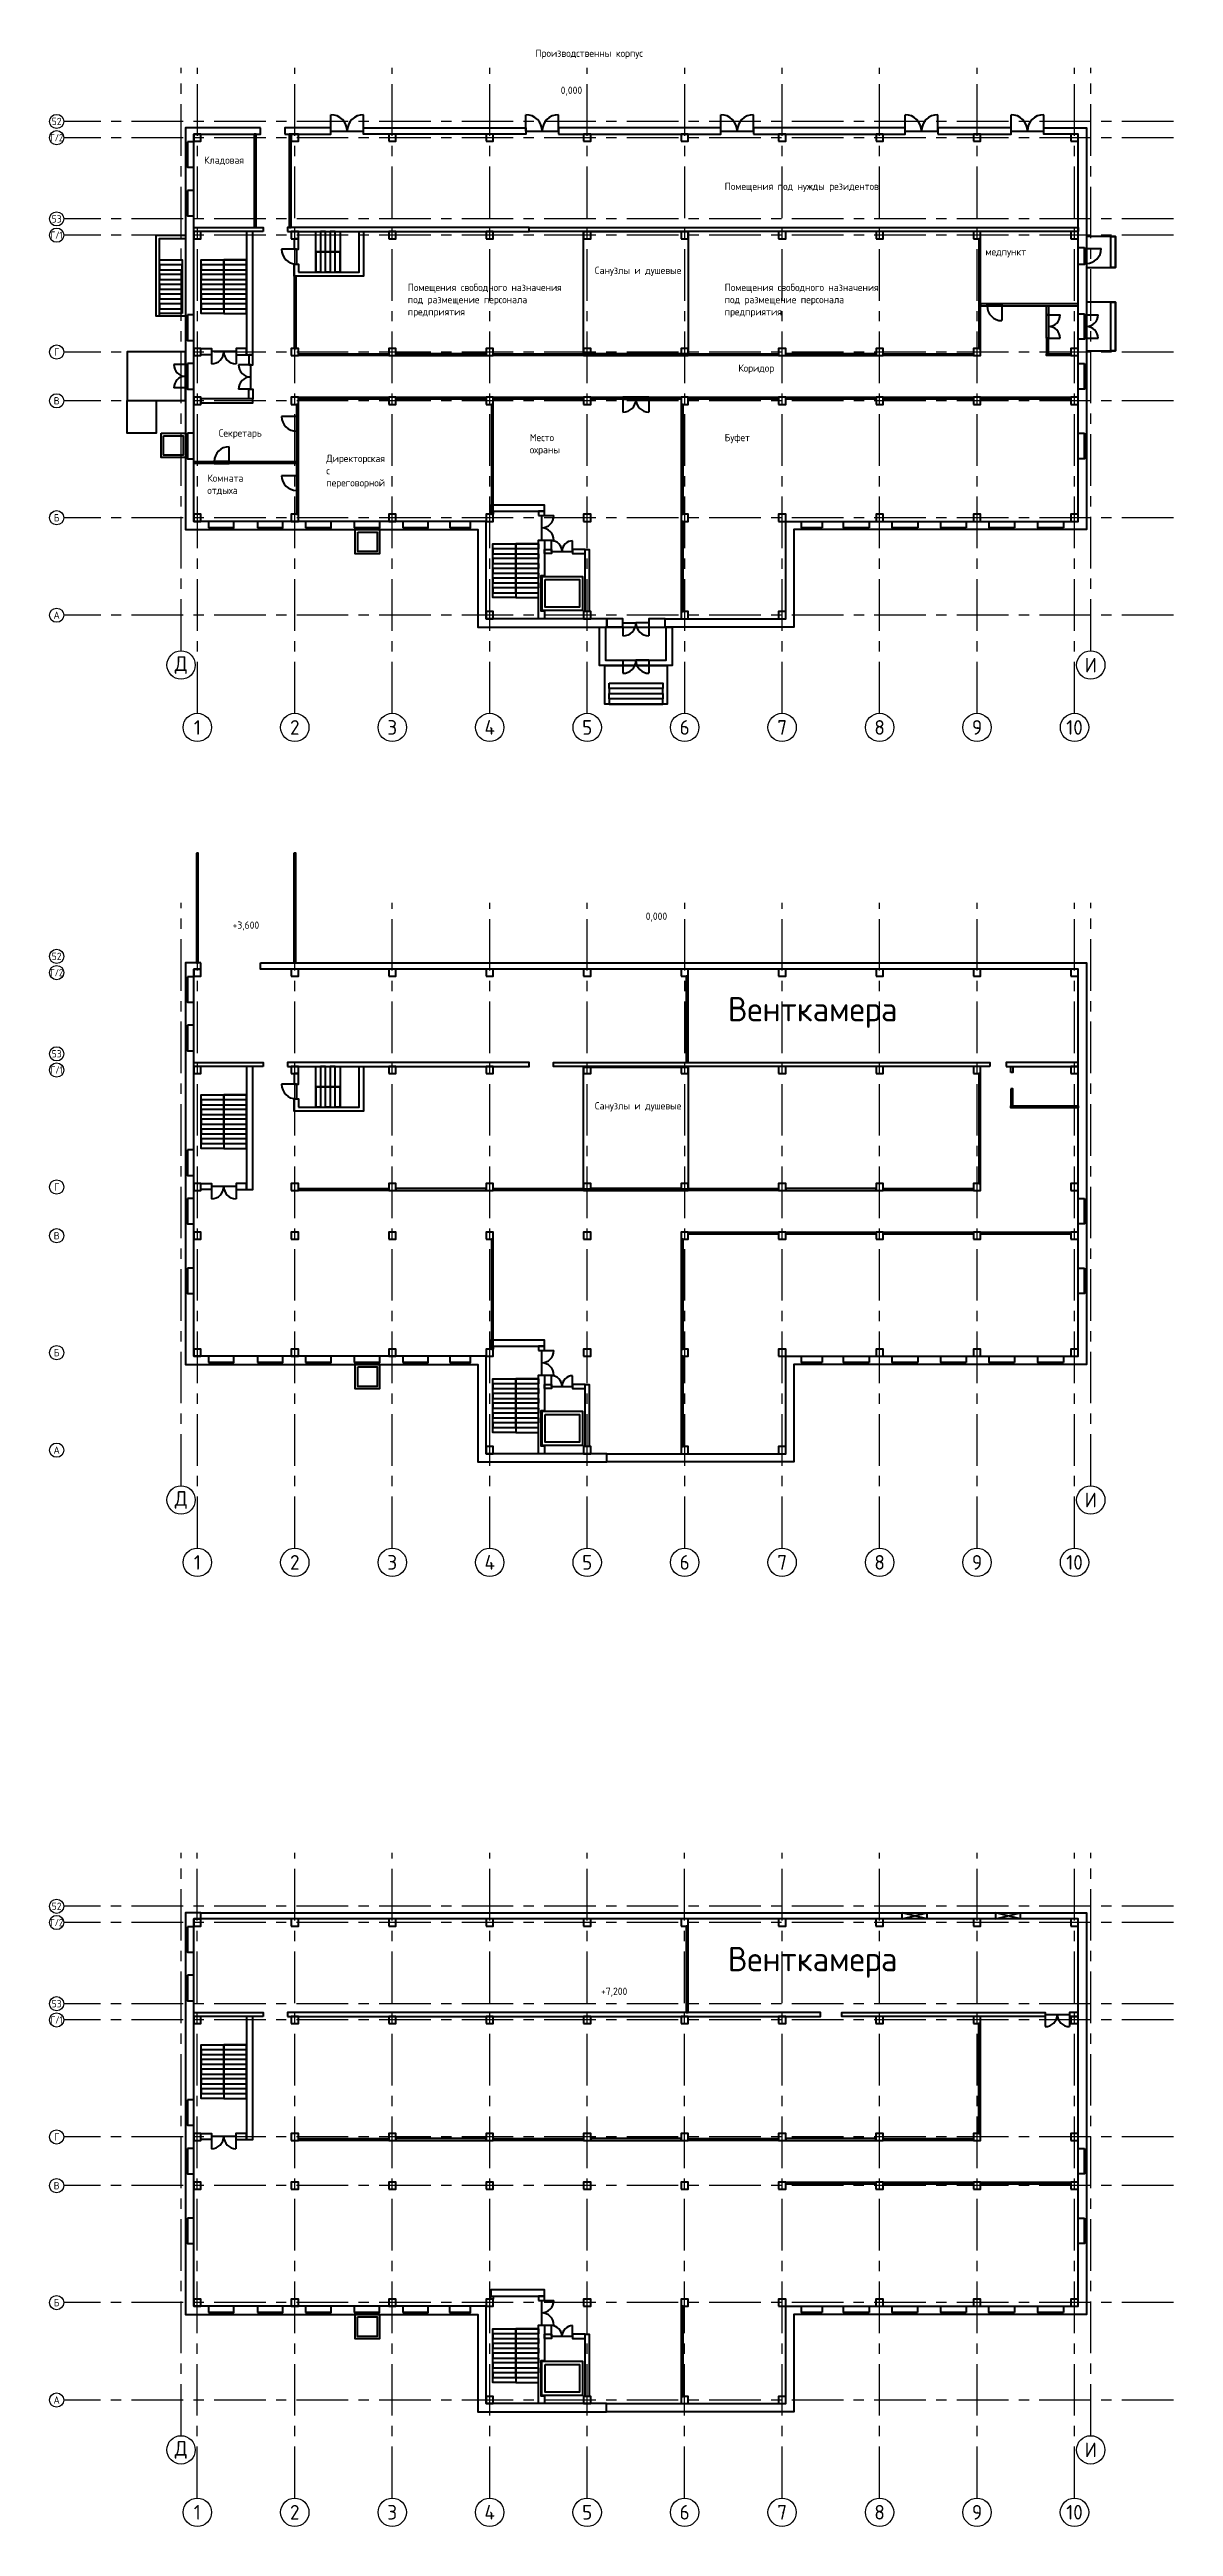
# Model space of a CAD drawing. Header units: millimetres. Extents: x -441045 to -371856, y -490465 to -337969.
import ezdxf

# ---------------------------------------------------------------- set-up
doc = ezdxf.new("R2010")
doc.units = ezdxf.units.MM
doc.header["$LTSCALE"] = 10
doc.linetypes.add('осевая', pattern=[50.8, 31.75, -6.35, 6.35, -6.35])
doc.layers.add('96_сетка', color=7, linetype='Continuous')
doc.styles.add('ГОСТ', font='GOST_Common.ttf', dxfattribs={"height": 180})
doc.styles.add('ГОСТ 1', font='GOST_Common.ttf', dxfattribs={"height": 1500})

msp = doc.modelspace()

# ---------------------------------------------------------------- texts
at = {"color": 55, "lineweight": 40, "attachment_point": 1, "style": 'ГОСТ 1'}
for s, width, heights, insert, char_height in [('Производственны корпус', 19835.59, [521], (-411134, -337972), 450), ('0,000', 6675, [0], (-409578, -340252), 450), ('Кладовая', 2604.5, [0], (-431532, -344552), 450), ('Помещения под нужды резидентов', 17069.31, [207], (-399483, -346164), 450), ('медпункт', 2604.5, [0], (-383431, -350195), 450), ('Санузлы и душевые', 17069.31, [207], (-407472, -351338), 450), ('Помещения свободного назначения под размещение персонала предприятия', 9705.41, [2797], (-418992, -352388), 450), ('Помещения свободного назначения под размещение персонала предприятия', 9705.41, [2797], (-399483, -352388), 450), ('Коридор ', 2604.5, [0], (-398644, -357355), 450), ('Секретарь', 2604.5, [0], (-430628, -361352), 450), ('Директорская с переговорной', 2604.5, [0], (-424005, -362918), 450), ('Место охраны', 2604.5, [0], (-411483, -361632), 450), ('Буфет', 2604.5, [0], (-399483, -361632), 450), ('Комната отдыха', 2604.5, [0], (-431328, -364130), 450), ('+3,600', 6675, [0], (-429777, -391652), 450), ('0,000', 6675, [0], (-404345, -391104), 450), ('Венткамера', 6675, [0], (-399286, -396298), 1500), ('Санузлы и душевые', 17069.31, [207], (-407472, -402776), 450), ('Венткамера', 6675, [0], (-399287, -454781), 1500), ('+7,200', 6675, [0], (-407097, -457293), 450)]:
    msp.add_mtext_dynamic_manual_height_columns(s, width=width, gutter_width=7500, heights=heights, dxfattribs=dict(at, insert=insert, char_height=char_height))
at = {"color": 18, "ltscale": 10, "true_color": 0x000000, "attachment_point": 5, "style": 'ГОСТ'}
for s, width, gutter_width, insert, char_height in [('52', 669.7, 0.25, (-440607, -342396), 450), ('{\\W0.8;Г/2}', 669.7, 0.25, (-440607, -343396), 450), ('{\\W0.8;Г/1}', 669.7, 0.25, (-440607, -349396), 450), ('53', 669.7, 0.25, (-440607, -348396), 450), ('Г', 669.7, 0.25, (-440607, -356596), 450), ('В', 669.7, 0.25, (-440607, -359596), 450), ('Б', 669.7, 0.25, (-440607, -366796), 450), ('А', 669.7, 0.25, (-440607, -372796), 450), ('Д', 1339.39, 0.5, (-432946, -375864), 900), ('И', 1339.39, 0.5, (-376946, -375864), 900), ('1', 1339.39, 0.5, (-431946, -379705), 900), ('2', 1339.39, 0.5, (-425946, -379705), 900), ('3', 1339.39, 0.5, (-419946, -379705), 900), ('4', 1339.39, 0.5, (-413946, -379705), 900), ('5', 1339.39, 0.5, (-407946, -379705), 900), ('6', 1339.39, 0.5, (-401946, -379705), 900), ('7', 1339.39, 0.5, (-395946, -379705), 900), ('8', 1339.39, 0.5, (-389946, -379705), 900), ('9', 1339.39, 0.5, (-383946, -379705), 900), ('10', 1339.39, 0.5, (-377946, -379705), 900), ('{\\W0.8;Г/2}', 669.7, 0.25, (-440607, -394799), 450), ('52', 669.7, 0.25, (-440607, -393799), 450), ('{\\W0.8;Г/1}', 669.7, 0.25, (-440607, -400799), 450), ('53', 669.7, 0.25, (-440607, -399799), 450), ('Г', 669.7, 0.25, (-440607, -407999), 450), ('В', 669.7, 0.25, (-440607, -410999), 450), ('Б', 669.7, 0.25, (-440607, -418199), 450), ('А', 669.7, 0.25, (-440607, -424199), 450), ('Д', 1339.39, 0.5, (-432946, -427267), 900), ('И', 1339.39, 0.5, (-376946, -427267), 900), ('1', 1339.39, 0.5, (-431946, -431109), 900), ('2', 1339.39, 0.5, (-425946, -431109), 900), ('3', 1339.39, 0.5, (-419946, -431109), 900), ('4', 1339.39, 0.5, (-413946, -431109), 900), ('5', 1339.39, 0.5, (-407946, -431109), 900), ('6', 1339.39, 0.5, (-401946, -431109), 900), ('7', 1339.39, 0.5, (-395946, -431109), 900), ('8', 1339.39, 0.5, (-389946, -431109), 900), ('9', 1339.39, 0.5, (-383946, -431109), 900), ('10', 1339.39, 0.5, (-377946, -431109), 900), ('52', 669.7, 0.25, (-440608, -452283), 450), ('{\\W0.8;Г/2}', 669.7, 0.25, (-440608, -453283), 450), ('53', 669.7, 0.25, (-440608, -458283), 450), ('{\\W0.8;Г/1}', 669.7, 0.25, (-440608, -459283), 450), ('Г', 669.7, 0.25, (-440608, -466483), 450), ('В', 669.7, 0.25, (-440608, -469483), 450), ('Б', 669.7, 0.25, (-440608, -476683), 450), ('А', 669.7, 0.25, (-440608, -482683), 450), ('Д', 1339.39, 0.5, (-432948, -485750), 900), ('И', 1339.39, 0.5, (-376948, -485750), 900), ('1', 1339.39, 0.5, (-431948, -489592), 900), ('2', 1339.39, 0.5, (-425948, -489592), 900), ('3', 1339.39, 0.5, (-419948, -489592), 900), ('4', 1339.39, 0.5, (-413948, -489592), 900), ('5', 1339.39, 0.5, (-407948, -489592), 900), ('6', 1339.39, 0.5, (-401948, -489592), 900), ('7', 1339.39, 0.5, (-395948, -489592), 900), ('8', 1339.39, 0.5, (-389948, -489592), 900), ('9', 1339.39, 0.5, (-383948, -489592), 900), ('10', 1339.39, 0.5, (-377948, -489592), 900)]:
    msp.add_mtext_dynamic_manual_height_columns(s, width=width, gutter_width=gutter_width, heights=[0], dxfattribs=dict(at, insert=insert, char_height=char_height))

# ---------------------------------------------------------------- blocks, each defined once
blk = doc.blocks.new('BL1357728490_05319')
at = {"layer": '96_сетка', "color": 8, "linetype": 'Continuous'}
blk.add_line((-389.19, 116.24), (-389.09, 116.24), dxfattribs=at)

# ---------------------------------------------------------------- linework, layer by layer
at = {"color": 55, "lineweight": 40}
for p, q in [((-423726, -342986), (-423726, -341981)), ((-423726, -342986), (-421716, -342986)), ((-421716, -342986), (-421716, -341981)), ((-411726, -342986), (-411726, -341981)), ((-411726, -342986), (-409716, -342986)), ((-409716, -342986), (-409716, -341981)), ((-399726, -342986), (-399726, -341981)), ((-399726, -342986), (-397716, -342986)), ((-397716, -342986), (-397716, -341981)), ((-388376, -342986), (-388376, -341981)), ((-388376, -342986), (-386366, -342986)), ((-386366, -342986), (-386366, -341981)), ((-381856, -342986), (-381856, -341981)), ((-381856, -342986), (-379846, -342986)), ((-379846, -342986), (-379846, -341981)), ((-406811, -375571), (-403081, -375571))]:
    msp.add_line(p, q, dxfattribs=at)
for points in [[(-428066, -342796), (-432676, -342796), (-432676, -367526), (-414676, -367526), (-414676, -373526), (-406746, -373526), (-406746, -373016), (-414166, -373016), (-414166, -367016), (-432166, -367016), (-432166, -343176), (-428066, -343176)], [(-426556, -343176), (-423726, -343176), (-423726, -342796), (-426556, -342796)], [(-421716, -342796), (-411726, -342796), (-411726, -343176), (-421716, -343176)], [(-409716, -343176), (-399726, -343176), (-399726, -342796), (-409716, -342796)], [(-379846, -342796), (-377216, -342796), (-377216, -367526), (-395216, -367526), (-395216, -373526), (-403146, -373526), (-403146, -373016), (-395726, -373016), (-395726, -367016), (-377726, -367016), (-377726, -343176), (-379846, -343176)], [(-397716, -343176), (-388376, -343176), (-388376, -342796), (-397716, -342796)], [(-386366, -343176), (-381856, -343176), (-381856, -342796), (-386366, -342796)], [(-432676, -343716), (-432676, -345156), (-432556, -345156), (-432556, -343716)], [(-432556, -343651), (-432556, -345221), (-432166, -345221), (-432166, -343651)], [(-432166, -343616), (-431726, -343616), (-431726, -343176), (-432166, -343176)], [(-428446, -343176), (-428446, -348926), (-428326, -348926), (-428326, -343176)], [(-426286, -343176), (-426286, -348926), (-426166, -348926), (-426166, -343176)], [(-426166, -343616), (-425726, -343616), (-425726, -343176), (-426166, -343176)], [(-420166, -343616), (-419726, -343616), (-419726, -343176), (-420166, -343176)], [(-414166, -343616), (-413726, -343616), (-413726, -343176), (-414166, -343176)], [(-408166, -343616), (-407726, -343616), (-407726, -343176), (-408166, -343176)], [(-402166, -343616), (-401726, -343616), (-401726, -343176), (-402166, -343176)], [(-396166, -343616), (-395726, -343616), (-395726, -343176), (-396166, -343176)], [(-390166, -343616), (-389726, -343616), (-389726, -343176), (-390166, -343176)], [(-384166, -343616), (-383726, -343616), (-383726, -343176), (-384166, -343176)], [(-378166, -343616), (-377726, -343616), (-377726, -343176), (-378166, -343176)], [(-432676, -346706), (-432676, -348146), (-432556, -348146), (-432556, -346706)], [(-432556, -346641), (-432556, -348211), (-432166, -348211), (-432166, -346641)], [(-427896, -349176), (-432166, -349176), (-432166, -348926), (-427896, -348926)], [(-432166, -349616), (-431726, -349616), (-431726, -349176), (-432166, -349176)], [(-428916, -356756), (-428536, -356756), (-428536, -349176), (-428916, -349176)], [(-426386, -349176), (-411526, -349176), (-411526, -348926), (-426386, -348926)], [(-426166, -349616), (-425726, -349616), (-425726, -349176), (-426166, -349176)], [(-424662, -350426), (-424662, -349176), (-423162, -349176), (-423162, -350426)], [(-424362, -349176), (-424362, -350426), (-424662, -350426), (-424662, -349176)], [(-424362, -349176), (-424362, -350426), (-424062, -350426), (-424062, -349176)], [(-423762, -349176), (-423762, -350426), (-424062, -350426), (-424062, -349176)], [(-423762, -349176), (-423762, -350426), (-423462, -350426), (-423462, -349176)], [(-423162, -349176), (-423162, -350426), (-423462, -350426), (-423462, -349176)], [(-420166, -349616), (-419726, -349616), (-419726, -349176), (-420166, -349176)], [(-414166, -349616), (-413726, -349616), (-413726, -349176), (-414166, -349176)], [(-377726, -349176), (-411526, -349176), (-411526, -348926), (-377726, -348926)], [(-408166, -349616), (-407726, -349616), (-407726, -349176), (-408166, -349176)], [(-408166, -349176), (-401726, -349176), (-401726, -356696), (-408166, -356696)], [(-402166, -349616), (-401726, -349616), (-401726, -349176), (-402166, -349176)], [(-396166, -349616), (-395726, -349616), (-395726, -349176), (-396166, -349176)], [(-390166, -349616), (-389726, -349616), (-389726, -349176), (-390166, -349176)], [(-384166, -349616), (-383726, -349616), (-383726, -349176), (-384166, -349176)], [(-378166, -349616), (-377726, -349616), (-377726, -349176), (-378166, -349176)], [(-432676, -354376), (-434476, -354376), (-434476, -349396), (-432676, -349396)], [(-432676, -354376), (-434276, -354376), (-434276, -349596), (-432676, -349596)], [(-425726, -349616), (-425976, -349616), (-425976, -350266), (-425726, -350266)], [(-424662, -350426), (-424662, -351676), (-423162, -351676), (-423162, -350426)], [(-424362, -350426), (-424362, -351676), (-424662, -351676), (-424662, -350426)], [(-424362, -350426), (-424362, -351676), (-424062, -351676), (-424062, -350426)], [(-423762, -350426), (-423762, -351676), (-424062, -351676), (-424062, -350426)], [(-423762, -350426), (-423762, -351676), (-423462, -351676), (-423462, -350426)], [(-423162, -350426), (-423162, -351676), (-423462, -351676), (-423462, -350426)], [(-383846, -349616), (-383846, -356376), (-383726, -356376), (-383726, -349616)], [(-377336, -350161), (-377336, -351201), (-377726, -351201), (-377726, -350161)], [(-377216, -350226), (-377216, -351136), (-377336, -351136), (-377336, -350226)], [(-377216, -351381), (-375416, -351381), (-375416, -349481), (-377216, -349481)], [(-375416, -351381), (-375716, -351381), (-375716, -349481), (-375416, -349481)], [(-432876, -354226), (-434276, -354226), (-434276, -350926), (-432876, -350926)], [(-434276, -350926), (-432876, -350926), (-432876, -351226), (-434276, -351226)], [(-434276, -351526), (-432876, -351526), (-432876, -351226), (-434276, -351226)], [(-434276, -351526), (-432876, -351526), (-432876, -351826), (-434276, -351826)], [(-434276, -352126), (-432876, -352126), (-432876, -351826), (-434276, -351826)], [(-434276, -352126), (-432876, -352126), (-432876, -352426), (-434276, -352426)], [(-430316, -354226), (-431716, -354226), (-431716, -350926), (-430316, -350926)], [(-431716, -350926), (-430316, -350926), (-430316, -351226), (-431716, -351226)], [(-431716, -351526), (-430316, -351526), (-430316, -351226), (-431716, -351226)], [(-431716, -351526), (-430316, -351526), (-430316, -351826), (-431716, -351826)], [(-431716, -352126), (-430316, -352126), (-430316, -351826), (-431716, -351826)], [(-431716, -352126), (-430316, -352126), (-430316, -352426), (-431716, -352426)], [(-430316, -354226), (-428916, -354226), (-428916, -350926), (-430316, -350926)], [(-430316, -350926), (-428916, -350926), (-428916, -351226), (-430316, -351226)], [(-430316, -351526), (-428916, -351526), (-428916, -351226), (-430316, -351226)], [(-430316, -351526), (-428916, -351526), (-428916, -351826), (-430316, -351826)], [(-430316, -352126), (-428916, -352126), (-428916, -351826), (-430316, -351826)], [(-430316, -352126), (-428916, -352126), (-428916, -352426), (-430316, -352426)], [(-425976, -351926), (-425976, -356376), (-425856, -356376), (-425856, -351926)], [(-434276, -352726), (-432876, -352726), (-432876, -352426), (-434276, -352426)], [(-434276, -352726), (-432876, -352726), (-432876, -353026), (-434276, -353026)], [(-434276, -353326), (-432876, -353326), (-432876, -353026), (-434276, -353026)], [(-434276, -353326), (-432876, -353326), (-432876, -353626), (-434276, -353626)], [(-434276, -353926), (-432876, -353926), (-432876, -353626), (-434276, -353626)], [(-431716, -352726), (-430316, -352726), (-430316, -352426), (-431716, -352426)], [(-431716, -352726), (-430316, -352726), (-430316, -353026), (-431716, -353026)], [(-431716, -353326), (-430316, -353326), (-430316, -353026), (-431716, -353026)], [(-431716, -353326), (-430316, -353326), (-430316, -353626), (-431716, -353626)], [(-431716, -353926), (-430316, -353926), (-430316, -353626), (-431716, -353626)], [(-430316, -352726), (-428916, -352726), (-428916, -352426), (-430316, -352426)], [(-430316, -352726), (-428916, -352726), (-428916, -353026), (-430316, -353026)], [(-430316, -353326), (-428916, -353326), (-428916, -353026), (-430316, -353026)], [(-430316, -353326), (-428916, -353326), (-428916, -353626), (-430316, -353626)], [(-430316, -353926), (-428916, -353926), (-428916, -353626), (-430316, -353626)], [(-383726, -353751), (-377726, -353751), (-377726, -353631), (-383726, -353631)], [(-382416, -353751), (-383326, -353751), (-383326, -353631), (-382416, -353631)], [(-379666, -354304), (-379666, -353751), (-379546, -353751), (-379546, -354304)], [(-377216, -356524), (-375416, -356524), (-375416, -353524), (-377216, -353524)], [(-375416, -356524), (-375716, -356524), (-375716, -353524), (-375416, -353524)], [(-432676, -354376), (-432676, -355816), (-432556, -355816), (-432556, -354376)], [(-432556, -354311), (-432556, -355881), (-432166, -355881), (-432166, -354311)], [(-379546, -354304), (-379546, -355744), (-379666, -355744), (-379666, -354304)], [(-377336, -354238), (-377336, -355808), (-377726, -355808), (-377726, -354238)], [(-377216, -354304), (-377216, -355744), (-377336, -355744), (-377336, -354304)], [(-436276, -359586), (-432676, -359586), (-432676, -356586), (-436276, -356586)], [(-432166, -356816), (-431726, -356816), (-431726, -356376), (-432166, -356376)], [(-431726, -356376), (-431076, -356376), (-431076, -356756), (-431726, -356756)], [(-428916, -356376), (-429566, -356376), (-429566, -356756), (-428916, -356756)], [(-428536, -356756), (-428786, -356756), (-428786, -357376), (-428536, -357376)], [(-426166, -356816), (-425726, -356816), (-425726, -356376), (-426166, -356376)], [(-425726, -356696), (-420166, -356696), (-420166, -356816), (-425726, -356816)], [(-420166, -356816), (-419726, -356816), (-419726, -356376), (-420166, -356376)], [(-414166, -356696), (-419726, -356696), (-419726, -356816), (-414166, -356816)], [(-414166, -356816), (-413726, -356816), (-413726, -356376), (-414166, -356376)], [(-413726, -356696), (-408166, -356696), (-408166, -356816), (-413726, -356816)], [(-408166, -356816), (-407726, -356816), (-407726, -356376), (-408166, -356376)], [(-402166, -356696), (-407726, -356696), (-407726, -356816), (-402166, -356816)], [(-402166, -356816), (-401726, -356816), (-401726, -356376), (-402166, -356376)], [(-401726, -356696), (-396166, -356696), (-396166, -356816), (-401726, -356816)], [(-396166, -356816), (-395726, -356816), (-395726, -356376), (-396166, -356376)], [(-390166, -356696), (-395726, -356696), (-395726, -356816), (-390166, -356816)], [(-390166, -356816), (-389726, -356816), (-389726, -356376), (-390166, -356376)], [(-389726, -356696), (-384166, -356696), (-384166, -356816), (-389726, -356816)], [(-384166, -356816), (-383726, -356816), (-383726, -356376), (-384166, -356376)], [(-379666, -355744), (-379666, -356696), (-379546, -356696), (-379546, -355744)], [(-379666, -356696), (-378166, -356696), (-378166, -356816), (-379666, -356816)], [(-378166, -356816), (-377726, -356816), (-377726, -356376), (-378166, -356376)], [(-432676, -357366), (-432676, -358806), (-432556, -358806), (-432556, -357366)], [(-432556, -357301), (-432556, -358871), (-432166, -358871), (-432166, -357301)], [(-377336, -357301), (-377336, -358871), (-377726, -358871), (-377726, -357301)], [(-377216, -357366), (-377216, -358806), (-377336, -358806), (-377336, -357366)], [(-436276, -359586), (-434476, -359586), (-434476, -361586), (-436276, -361586)], [(-432166, -359816), (-431726, -359816), (-431726, -359376), (-432166, -359376)], [(-431726, -359721), (-428536, -359721), (-428536, -359471), (-431726, -359471)], [(-428536, -359471), (-428786, -359471), (-428786, -358886), (-428536, -358886)], [(-426166, -359816), (-425726, -359816), (-425726, -359376), (-426166, -359376)], [(-425846, -359816), (-425846, -366576), (-425726, -366576), (-425726, -359816)], [(-425726, -359376), (-420166, -359376), (-420166, -359496), (-425726, -359496)], [(-420166, -359816), (-419726, -359816), (-419726, -359376), (-420166, -359376)], [(-419726, -359376), (-414166, -359376), (-414166, -359496), (-419726, -359496)], [(-414166, -359816), (-413726, -359816), (-413726, -359376), (-414166, -359376)], [(-413846, -359816), (-413846, -366576), (-413726, -366576), (-413726, -359816)], [(-413726, -359376), (-408166, -359376), (-408166, -359496), (-413726, -359496)], [(-408166, -359816), (-407726, -359816), (-407726, -359376), (-408166, -359376)], [(-407726, -359376), (-402166, -359376), (-402166, -359496), (-407726, -359496)], [(-405746, -359496), (-404146, -359496), (-404146, -359376), (-405746, -359376)], [(-402166, -359816), (-401726, -359816), (-401726, -359376), (-402166, -359376)], [(-402166, -359816), (-402166, -366576), (-402046, -366576), (-402046, -359816)], [(-401726, -359376), (-396166, -359376), (-396166, -359496), (-401726, -359496)], [(-396166, -359816), (-395726, -359816), (-395726, -359376), (-396166, -359376)], [(-395726, -359376), (-390166, -359376), (-390166, -359496), (-395726, -359496)], [(-390166, -359816), (-389726, -359816), (-389726, -359376), (-390166, -359376)], [(-389726, -359376), (-384166, -359376), (-384166, -359496), (-389726, -359496)], [(-384166, -359816), (-383726, -359816), (-383726, -359376), (-384166, -359376)], [(-383726, -359376), (-378166, -359376), (-378166, -359496), (-383726, -359496)], [(-378166, -359816), (-377726, -359816), (-377726, -359376), (-378166, -359376)], [(-425846, -360562), (-425846, -361472), (-425726, -361472), (-425726, -360562)], [(-434176, -361596), (-432676, -361596), (-432676, -363096), (-434176, -363096)], [(-434026, -361746), (-432826, -361746), (-432826, -362946), (-434026, -362946)], [(-432676, -361656), (-432676, -363096), (-432556, -363096), (-432556, -361656)], [(-432556, -361591), (-432556, -363161), (-432166, -363161), (-432166, -361591)], [(-377336, -361591), (-377336, -363161), (-377726, -363161), (-377726, -361591)], [(-377216, -361656), (-377216, -363096), (-377336, -363096), (-377336, -361656)], [(-432166, -363336), (-425846, -363336), (-425846, -363456), (-432166, -363456)], [(-429995, -363336), (-430905, -363336), (-430905, -363456), (-429995, -363456)], [(-425846, -364205), (-425846, -365115), (-425726, -365115), (-425726, -364205)], [(-432166, -367016), (-431726, -367016), (-431726, -366576), (-432166, -366576)], [(-431261, -367406), (-429691, -367406), (-429691, -367016), (-431261, -367016)], [(-431196, -367526), (-429756, -367526), (-429756, -367406), (-431196, -367406)], [(-428251, -367406), (-426681, -367406), (-426681, -367016), (-428251, -367016)], [(-428186, -367526), (-426746, -367526), (-426746, -367406), (-428186, -367406)], [(-426166, -367016), (-425726, -367016), (-425726, -366576), (-426166, -366576)], [(-425281, -367406), (-423711, -367406), (-423711, -367016), (-425281, -367016)], [(-425216, -367526), (-423776, -367526), (-423776, -367406), (-425216, -367406)], [(-422291, -367406), (-420721, -367406), (-420721, -367016), (-422291, -367016)], [(-422226, -367526), (-420786, -367526), (-420786, -367406), (-422226, -367406)], [(-420166, -367016), (-419726, -367016), (-419726, -366576), (-420166, -366576)], [(-419301, -367406), (-417731, -367406), (-417731, -367016), (-419301, -367016)], [(-419236, -367526), (-417796, -367526), (-417796, -367406), (-419236, -367406)], [(-416411, -367406), (-415131, -367406), (-415131, -367016), (-416411, -367016)], [(-416346, -367526), (-415196, -367526), (-415196, -367406), (-416346, -367406)], [(-414166, -367016), (-413726, -367016), (-413726, -366576), (-414166, -366576)], [(-413876, -366396), (-410566, -366396), (-410566, -366016), (-413876, -366016)], [(-413876, -366396), (-413726, -366396), (-413726, -366576), (-413876, -366576)], [(-410946, -366666), (-410566, -366666), (-410566, -366396), (-410946, -366396)], [(-408166, -367016), (-407726, -367016), (-407726, -366576), (-408166, -366576)], [(-402166, -367016), (-401726, -367016), (-401726, -366576), (-402166, -366576)], [(-402166, -367016), (-402166, -372576), (-402046, -372576), (-402046, -367016)], [(-396166, -367016), (-395726, -367016), (-395726, -366576), (-396166, -366576)], [(-393481, -367406), (-394761, -367406), (-394761, -367016), (-393481, -367016)], [(-393546, -367526), (-394696, -367526), (-394696, -367406), (-393546, -367406)], [(-390591, -367406), (-392161, -367406), (-392161, -367016), (-390591, -367016)], [(-390656, -367526), (-392096, -367526), (-392096, -367406), (-390656, -367406)], [(-390166, -367016), (-389726, -367016), (-389726, -366576), (-390166, -366576)], [(-387601, -367406), (-389171, -367406), (-389171, -367016), (-387601, -367016)], [(-387666, -367526), (-389106, -367526), (-389106, -367406), (-387666, -367406)], [(-384611, -367406), (-386181, -367406), (-386181, -367016), (-384611, -367016)], [(-384676, -367526), (-386116, -367526), (-386116, -367406), (-384676, -367406)], [(-384166, -367016), (-383726, -367016), (-383726, -366576), (-384166, -366576)], [(-381641, -367406), (-383211, -367406), (-383211, -367016), (-381641, -367016)], [(-381706, -367526), (-383146, -367526), (-383146, -367406), (-381706, -367406)], [(-378631, -367406), (-380201, -367406), (-380201, -367016), (-378631, -367016)], [(-378696, -367526), (-380136, -367526), (-380136, -367406), (-378696, -367406)], [(-378166, -367016), (-377726, -367016), (-377726, -366576), (-378166, -366576)], [(-422226, -367526), (-420726, -367526), (-420726, -369026), (-422226, -369026)], [(-422076, -367676), (-420876, -367676), (-420876, -368876), (-422076, -368876)], [(-412346, -371710), (-413746, -371710), (-413746, -368410), (-412346, -368410)], [(-413746, -368410), (-412346, -368410), (-412346, -368710), (-413746, -368710)], [(-413746, -369010), (-412346, -369010), (-412346, -368710), (-413746, -368710)], [(-413746, -369010), (-412346, -369010), (-412346, -369310), (-413746, -369310)], [(-412346, -371710), (-410946, -371710), (-410946, -368410), (-412346, -368410)], [(-412346, -368410), (-410946, -368410), (-410946, -368710), (-412346, -368710)], [(-412346, -369010), (-410946, -369010), (-410946, -368710), (-412346, -368710)], [(-412346, -369010), (-410946, -369010), (-410946, -369310), (-412346, -369310)], [(-410566, -368746), (-410151, -368746), (-410151, -368996), (-410566, -368996)], [(-408071, -368746), (-408841, -368746), (-408841, -368996), (-408071, -368996)], [(-407821, -372576), (-408071, -372576), (-408071, -368746), (-407821, -368746)], [(-413746, -369610), (-412346, -369610), (-412346, -369310), (-413746, -369310)], [(-413746, -369610), (-412346, -369610), (-412346, -369910), (-413746, -369910)], [(-413746, -370210), (-412346, -370210), (-412346, -369910), (-413746, -369910)], [(-413746, -370210), (-412346, -370210), (-412346, -370510), (-413746, -370510)], [(-413746, -370810), (-412346, -370810), (-412346, -370510), (-413746, -370510)], [(-412346, -369610), (-410946, -369610), (-410946, -369310), (-412346, -369310)], [(-412346, -369610), (-410946, -369610), (-410946, -369910), (-412346, -369910)], [(-412346, -370210), (-410946, -370210), (-410946, -369910), (-412346, -369910)], [(-412346, -370210), (-410946, -370210), (-410946, -370510), (-412346, -370510)], [(-412346, -370810), (-410946, -370810), (-410946, -370510), (-412346, -370510)], [(-410728, -370406), (-408228, -370406), (-408228, -372506), (-410728, -372506)], [(-413746, -370810), (-412346, -370810), (-412346, -371110), (-413746, -371110)], [(-413746, -371410), (-412346, -371410), (-412346, -371110), (-413746, -371110)], [(-412346, -370810), (-410946, -370810), (-410946, -371110), (-412346, -371110)], [(-412346, -371410), (-410946, -371410), (-410946, -371110), (-412346, -371110)], [(-410528, -370606), (-408428, -370606), (-408428, -372306), (-410528, -372306)], [(-414166, -373016), (-413726, -373016), (-413726, -372576), (-414166, -372576)], [(-408166, -373016), (-407726, -373016), (-407726, -372576), (-408166, -372576)], [(-407184, -373526), (-402709, -373526), (-402709, -375902), (-407184, -375902)], [(-406746, -373526), (-405746, -373526), (-405746, -373016), (-406746, -373016)], [(-404146, -373526), (-403146, -373526), (-403146, -373016), (-404146, -373016)], [(-402166, -373016), (-401726, -373016), (-401726, -372576), (-402166, -372576)], [(-396166, -373016), (-395726, -373016), (-395726, -372576), (-396166, -372576)], [(-406862, -375902), (-403030, -375902), (-403030, -378278), (-406862, -378278)], [(-406603, -376972), (-403290, -376972), (-403290, -377298), (-406603, -377298)], [(-406603, -377625), (-403290, -377625), (-403290, -377298), (-406603, -377298)], [(-406603, -377625), (-403290, -377625), (-403290, -377952), (-406603, -377952)], [(-406603, -378278), (-403290, -378278), (-403290, -377952), (-406603, -377952)], [(-432006, -387439), (-432006, -394199), (-431886, -394199), (-431886, -387439)], [(-426006, -387439), (-426006, -394199), (-425886, -394199), (-425886, -387439)], [(-431726, -394199), (-432676, -394199), (-432676, -418929), (-414676, -418929), (-414676, -424929), (-406746, -424929), (-406746, -424419), (-414166, -424419), (-414166, -418419), (-432166, -418419), (-432166, -394579), (-431726, -394579)], [(-432166, -395019), (-431726, -395019), (-431726, -394579), (-432166, -394579)], [(-428066, -394199), (-377216, -394199), (-377216, -418929), (-395216, -418929), (-395216, -424929), (-406746, -424929), (-406746, -424419), (-395726, -424419), (-395726, -418419), (-377726, -418419), (-377726, -394579), (-428066, -394579)], [(-426166, -395019), (-425726, -395019), (-425726, -394579), (-426166, -394579)], [(-420166, -395019), (-419726, -395019), (-419726, -394579), (-420166, -394579)], [(-414166, -395019), (-413726, -395019), (-413726, -394579), (-414166, -394579)], [(-408166, -395019), (-407726, -395019), (-407726, -394579), (-408166, -394579)], [(-402166, -395019), (-401726, -395019), (-401726, -394579), (-402166, -394579)], [(-396166, -395019), (-395726, -395019), (-395726, -394579), (-396166, -394579)], [(-390166, -395019), (-389726, -395019), (-389726, -394579), (-390166, -394579)], [(-384166, -395019), (-383726, -395019), (-383726, -394579), (-384166, -394579)], [(-378166, -395019), (-377726, -395019), (-377726, -394579), (-378166, -394579)], [(-432676, -395119), (-432676, -396559), (-432556, -396559), (-432556, -395119)], [(-432556, -395054), (-432556, -396624), (-432166, -396624), (-432166, -395054)], [(-401846, -395019), (-401846, -400329), (-401726, -400329), (-401726, -395019)], [(-432676, -398109), (-432676, -399549), (-432556, -399549), (-432556, -398109)], [(-432556, -398044), (-432556, -399614), (-432166, -399614), (-432166, -398044)], [(-427896, -400579), (-432166, -400579), (-432166, -400329), (-427896, -400329)], [(-432166, -401019), (-431726, -401019), (-431726, -400579), (-432166, -400579)], [(-428916, -408159), (-428536, -408159), (-428536, -400579), (-428916, -400579)], [(-426386, -400579), (-411526, -400579), (-411526, -400329), (-426386, -400329)], [(-426166, -401019), (-425726, -401019), (-425726, -400579), (-426166, -400579)], [(-425726, -401019), (-425976, -401019), (-425976, -401669), (-425726, -401669)], [(-424662, -401829), (-424662, -400579), (-423162, -400579), (-423162, -401829)], [(-424362, -400579), (-424362, -401829), (-424662, -401829), (-424662, -400579)], [(-424362, -400579), (-424362, -401829), (-424062, -401829), (-424062, -400579)], [(-423762, -400579), (-423762, -401829), (-424062, -401829), (-424062, -400579)], [(-423762, -400579), (-423762, -401829), (-423462, -401829), (-423462, -400579)], [(-423162, -400579), (-423162, -401829), (-423462, -401829), (-423462, -400579)], [(-420166, -401019), (-419726, -401019), (-419726, -400579), (-420166, -400579)], [(-414166, -401019), (-413726, -401019), (-413726, -400579), (-414166, -400579)], [(-383166, -400579), (-410016, -400579), (-410016, -400329), (-383166, -400329)], [(-408166, -401019), (-407726, -401019), (-407726, -400579), (-408166, -400579)], [(-408166, -400614), (-401726, -400614), (-401726, -408134), (-408166, -408134)], [(-402166, -401019), (-401726, -401019), (-401726, -400579), (-402166, -400579)], [(-396166, -401019), (-395726, -401019), (-395726, -400579), (-396166, -400579)], [(-390166, -401019), (-389726, -401019), (-389726, -400579), (-390166, -400579)], [(-384166, -401019), (-383726, -401019), (-383726, -400579), (-384166, -400579)], [(-383846, -401019), (-383846, -407779), (-383726, -407779), (-383726, -401019)], [(-382156, -400579), (-377726, -400579), (-377726, -400329), (-382156, -400329)], [(-381866, -400949), (-381866, -400579), (-381746, -400579), (-381746, -400949)], [(-378166, -401019), (-377726, -401019), (-377726, -400579), (-378166, -400579)], [(-430316, -405630), (-431716, -405630), (-431716, -402330), (-430316, -402330)], [(-431716, -402330), (-430316, -402330), (-430316, -402630), (-431716, -402630)], [(-430316, -405630), (-428916, -405630), (-428916, -402330), (-430316, -402330)], [(-430316, -402330), (-428916, -402330), (-428916, -402630), (-430316, -402630)], [(-424662, -401829), (-424662, -403079), (-423162, -403079), (-423162, -401829)], [(-424362, -401829), (-424362, -403079), (-424662, -403079), (-424662, -401829)], [(-424362, -401829), (-424362, -403079), (-424062, -403079), (-424062, -401829)], [(-423762, -401829), (-423762, -403079), (-424062, -403079), (-424062, -401829)], [(-423762, -401829), (-423762, -403079), (-423462, -403079), (-423462, -401829)], [(-423162, -401829), (-423162, -403079), (-423462, -403079), (-423462, -401829)], [(-381866, -401949), (-381866, -402999), (-381746, -402999), (-381746, -401949)], [(-431716, -402930), (-430316, -402930), (-430316, -402630), (-431716, -402630)], [(-431716, -402930), (-430316, -402930), (-430316, -403230), (-431716, -403230)], [(-431716, -403530), (-430316, -403530), (-430316, -403230), (-431716, -403230)], [(-431716, -403530), (-430316, -403530), (-430316, -403830), (-431716, -403830)], [(-431716, -404130), (-430316, -404130), (-430316, -403830), (-431716, -403830)], [(-430316, -402930), (-428916, -402930), (-428916, -402630), (-430316, -402630)], [(-430316, -402930), (-428916, -402930), (-428916, -403230), (-430316, -403230)], [(-430316, -403530), (-428916, -403530), (-428916, -403230), (-430316, -403230)], [(-430316, -403530), (-428916, -403530), (-428916, -403830), (-430316, -403830)], [(-430316, -404130), (-428916, -404130), (-428916, -403830), (-430316, -403830)], [(-381866, -402999), (-377726, -402999), (-377726, -403119), (-381866, -403119)], [(-431716, -404130), (-430316, -404130), (-430316, -404430), (-431716, -404430)], [(-431716, -404730), (-430316, -404730), (-430316, -404430), (-431716, -404430)], [(-431716, -404730), (-430316, -404730), (-430316, -405030), (-431716, -405030)], [(-431716, -405330), (-430316, -405330), (-430316, -405030), (-431716, -405030)], [(-430316, -404130), (-428916, -404130), (-428916, -404430), (-430316, -404430)], [(-430316, -404730), (-428916, -404730), (-428916, -404430), (-430316, -404430)], [(-430316, -404730), (-428916, -404730), (-428916, -405030), (-430316, -405030)], [(-430316, -405330), (-428916, -405330), (-428916, -405030), (-430316, -405030)], [(-432676, -405779), (-432676, -407219), (-432556, -407219), (-432556, -405779)], [(-432556, -405714), (-432556, -407284), (-432166, -407284), (-432166, -405714)], [(-432166, -408219), (-431726, -408219), (-431726, -407779), (-432166, -407779)], [(-431726, -407779), (-431076, -407779), (-431076, -408159), (-431726, -408159)], [(-428916, -407779), (-429566, -407779), (-429566, -408159), (-428916, -408159)], [(-426166, -408219), (-425726, -408219), (-425726, -407779), (-426166, -407779)], [(-425726, -408099), (-420166, -408099), (-420166, -408219), (-425726, -408219)], [(-420166, -408219), (-419726, -408219), (-419726, -407779), (-420166, -407779)], [(-414166, -408099), (-419726, -408099), (-419726, -408219), (-414166, -408219)], [(-414166, -408219), (-413726, -408219), (-413726, -407779), (-414166, -407779)], [(-413726, -408099), (-408166, -408099), (-408166, -408219), (-413726, -408219)], [(-408166, -408219), (-407726, -408219), (-407726, -407779), (-408166, -407779)], [(-402166, -408099), (-407726, -408099), (-407726, -408219), (-402166, -408219)], [(-402166, -408219), (-401726, -408219), (-401726, -407779), (-402166, -407779)], [(-401726, -408099), (-396166, -408099), (-396166, -408219), (-401726, -408219)], [(-396166, -408219), (-395726, -408219), (-395726, -407779), (-396166, -407779)], [(-390166, -408099), (-395726, -408099), (-395726, -408219), (-390166, -408219)], [(-390166, -408219), (-389726, -408219), (-389726, -407779), (-390166, -407779)], [(-389726, -408099), (-384166, -408099), (-384166, -408219), (-389726, -408219)], [(-384166, -408219), (-383726, -408219), (-383726, -407779), (-384166, -407779)], [(-378166, -408219), (-377726, -408219), (-377726, -407779), (-378166, -407779)], [(-432676, -408769), (-432676, -410209), (-432556, -410209), (-432556, -408769)], [(-432556, -408704), (-432556, -410274), (-432166, -410274), (-432166, -408704)], [(-377336, -408704), (-377336, -410274), (-377726, -410274), (-377726, -408704)], [(-377216, -408769), (-377216, -410209), (-377336, -410209), (-377336, -408769)], [(-432166, -411219), (-431726, -411219), (-431726, -410779), (-432166, -410779)], [(-426166, -411219), (-425726, -411219), (-425726, -410779), (-426166, -410779)], [(-420166, -411219), (-419726, -411219), (-419726, -410779), (-420166, -410779)], [(-414166, -411219), (-413726, -411219), (-413726, -410779), (-414166, -410779)], [(-413846, -411219), (-413846, -417979), (-413726, -417979), (-413726, -411219)], [(-408166, -411219), (-407726, -411219), (-407726, -410779), (-408166, -410779)], [(-402166, -411219), (-401726, -411219), (-401726, -410779), (-402166, -410779)], [(-402166, -411219), (-402166, -417979), (-402046, -417979), (-402046, -411219)], [(-401726, -410779), (-396166, -410779), (-396166, -410899), (-401726, -410899)], [(-396166, -411219), (-395726, -411219), (-395726, -410779), (-396166, -410779)], [(-395726, -410779), (-390166, -410779), (-390166, -410899), (-395726, -410899)], [(-390166, -411219), (-389726, -411219), (-389726, -410779), (-390166, -410779)], [(-389726, -410779), (-384166, -410779), (-384166, -410899), (-389726, -410899)], [(-384166, -411219), (-383726, -411219), (-383726, -410779), (-384166, -410779)], [(-383726, -410779), (-378166, -410779), (-378166, -410899), (-383726, -410899)], [(-378166, -411219), (-377726, -411219), (-377726, -410779), (-378166, -410779)], [(-432676, -413059), (-432676, -414499), (-432556, -414499), (-432556, -413059)], [(-432556, -412994), (-432556, -414564), (-432166, -414564), (-432166, -412994)], [(-377336, -412994), (-377336, -414564), (-377726, -414564), (-377726, -412994)], [(-377216, -413059), (-377216, -414499), (-377336, -414499), (-377336, -413059)], [(-413876, -417799), (-410566, -417799), (-410566, -417419), (-413876, -417419)], [(-413876, -417799), (-413726, -417799), (-413726, -417979), (-413876, -417979)], [(-410946, -418069), (-410566, -418069), (-410566, -417799), (-410946, -417799)], [(-432166, -418419), (-431726, -418419), (-431726, -417979), (-432166, -417979)], [(-431261, -418809), (-429691, -418809), (-429691, -418419), (-431261, -418419)], [(-431196, -418929), (-429756, -418929), (-429756, -418809), (-431196, -418809)], [(-428251, -418809), (-426681, -418809), (-426681, -418419), (-428251, -418419)], [(-428186, -418929), (-426746, -418929), (-426746, -418809), (-428186, -418809)], [(-426166, -418419), (-425726, -418419), (-425726, -417979), (-426166, -417979)], [(-425281, -418809), (-423711, -418809), (-423711, -418419), (-425281, -418419)], [(-425216, -418929), (-423776, -418929), (-423776, -418809), (-425216, -418809)], [(-422291, -418809), (-420721, -418809), (-420721, -418419), (-422291, -418419)], [(-422226, -418929), (-420786, -418929), (-420786, -418809), (-422226, -418809)], [(-422226, -418929), (-420726, -418929), (-420726, -420429), (-422226, -420429)], [(-422076, -419079), (-420876, -419079), (-420876, -420279), (-422076, -420279)], [(-420166, -418419), (-419726, -418419), (-419726, -417979), (-420166, -417979)], [(-419301, -418809), (-417731, -418809), (-417731, -418419), (-419301, -418419)], [(-419236, -418929), (-417796, -418929), (-417796, -418809), (-419236, -418809)], [(-416411, -418809), (-415131, -418809), (-415131, -418419), (-416411, -418419)], [(-416346, -418929), (-415196, -418929), (-415196, -418809), (-416346, -418809)], [(-414166, -418419), (-413726, -418419), (-413726, -417979), (-414166, -417979)], [(-408166, -418419), (-407726, -418419), (-407726, -417979), (-408166, -417979)], [(-402166, -418419), (-401726, -418419), (-401726, -417979), (-402166, -417979)], [(-402166, -418419), (-402166, -423979), (-402046, -423979), (-402046, -418419)], [(-396166, -418419), (-395726, -418419), (-395726, -417979), (-396166, -417979)], [(-393481, -418809), (-394761, -418809), (-394761, -418419), (-393481, -418419)], [(-393546, -418929), (-394696, -418929), (-394696, -418809), (-393546, -418809)], [(-390591, -418809), (-392161, -418809), (-392161, -418419), (-390591, -418419)], [(-390656, -418929), (-392096, -418929), (-392096, -418809), (-390656, -418809)], [(-390166, -418419), (-389726, -418419), (-389726, -417979), (-390166, -417979)], [(-387601, -418809), (-389171, -418809), (-389171, -418419), (-387601, -418419)], [(-387666, -418929), (-389106, -418929), (-389106, -418809), (-387666, -418809)], [(-384611, -418809), (-386181, -418809), (-386181, -418419), (-384611, -418419)], [(-384676, -418929), (-386116, -418929), (-386116, -418809), (-384676, -418809)], [(-384166, -418419), (-383726, -418419), (-383726, -417979), (-384166, -417979)], [(-381641, -418809), (-383211, -418809), (-383211, -418419), (-381641, -418419)], [(-381706, -418929), (-383146, -418929), (-383146, -418809), (-381706, -418809)], [(-378631, -418809), (-380201, -418809), (-380201, -418419), (-378631, -418419)], [(-378696, -418929), (-380136, -418929), (-380136, -418809), (-378696, -418809)], [(-378166, -418419), (-377726, -418419), (-377726, -417979), (-378166, -417979)], [(-412346, -423114), (-413746, -423114), (-413746, -419814), (-412346, -419814)], [(-413746, -419814), (-412346, -419814), (-412346, -420114), (-413746, -420114)], [(-413746, -420414), (-412346, -420414), (-412346, -420114), (-413746, -420114)], [(-413746, -420414), (-412346, -420414), (-412346, -420714), (-413746, -420714)], [(-413746, -421014), (-412346, -421014), (-412346, -420714), (-413746, -420714)], [(-412346, -423114), (-410946, -423114), (-410946, -419814), (-412346, -419814)], [(-412346, -419814), (-410946, -419814), (-410946, -420114), (-412346, -420114)], [(-412346, -420414), (-410946, -420414), (-410946, -420114), (-412346, -420114)], [(-412346, -420414), (-410946, -420414), (-410946, -420714), (-412346, -420714)], [(-412346, -421014), (-410946, -421014), (-410946, -420714), (-412346, -420714)], [(-410566, -420149), (-410151, -420149), (-410151, -420399), (-410566, -420399)], [(-408071, -420149), (-408841, -420149), (-408841, -420399), (-408071, -420399)], [(-407821, -423979), (-408071, -423979), (-408071, -420149), (-407821, -420149)], [(-413746, -421014), (-412346, -421014), (-412346, -421314), (-413746, -421314)], [(-413746, -421614), (-412346, -421614), (-412346, -421314), (-413746, -421314)], [(-413746, -421614), (-412346, -421614), (-412346, -421914), (-413746, -421914)], [(-413746, -422214), (-412346, -422214), (-412346, -421914), (-413746, -421914)], [(-413746, -422214), (-412346, -422214), (-412346, -422514), (-413746, -422514)], [(-412346, -421014), (-410946, -421014), (-410946, -421314), (-412346, -421314)], [(-412346, -421614), (-410946, -421614), (-410946, -421314), (-412346, -421314)], [(-412346, -421614), (-410946, -421614), (-410946, -421914), (-412346, -421914)], [(-412346, -422214), (-410946, -422214), (-410946, -421914), (-412346, -421914)], [(-412346, -422214), (-410946, -422214), (-410946, -422514), (-412346, -422514)], [(-410728, -421809), (-408228, -421809), (-408228, -423909), (-410728, -423909)], [(-410528, -422009), (-408428, -422009), (-408428, -423709), (-410528, -423709)], [(-413746, -422814), (-412346, -422814), (-412346, -422514), (-413746, -422514)], [(-412346, -422814), (-410946, -422814), (-410946, -422514), (-412346, -422514)], [(-414166, -424419), (-413726, -424419), (-413726, -423979), (-414166, -423979)], [(-408166, -424419), (-407726, -424419), (-407726, -423979), (-408166, -423979)], [(-402166, -424419), (-401726, -424419), (-401726, -423979), (-402166, -423979)], [(-396166, -424419), (-395726, -424419), (-395726, -423979), (-396166, -423979)], [(-431728, -452683), (-432678, -452683), (-432678, -477413), (-414678, -477413), (-414678, -483413), (-406748, -483413), (-406748, -482903), (-414168, -482903), (-414168, -476903), (-432168, -476903), (-432168, -453063), (-431728, -453063)], [(-431728, -452683), (-377218, -452683), (-377218, -477413), (-395218, -477413), (-395218, -483413), (-406748, -483413), (-406748, -482903), (-395728, -482903), (-395728, -476903), (-377728, -476903), (-377728, -453063), (-431728, -453063)], [(-388548, -452683), (-387038, -452683), (-387038, -453063), (-388548, -453063)], [(-382798, -452683), (-381288, -452683), (-381288, -453063), (-382798, -453063)], [(-432678, -453603), (-432678, -455043), (-432558, -455043), (-432558, -453603)], [(-432558, -453538), (-432558, -455108), (-432168, -455108), (-432168, -453538)], [(-432168, -453503), (-431728, -453503), (-431728, -453063), (-432168, -453063)], [(-426168, -453503), (-425728, -453503), (-425728, -453063), (-426168, -453063)], [(-420168, -453503), (-419728, -453503), (-419728, -453063), (-420168, -453063)], [(-414168, -453503), (-413728, -453503), (-413728, -453063), (-414168, -453063)], [(-408168, -453503), (-407728, -453503), (-407728, -453063), (-408168, -453063)], [(-402168, -453503), (-401728, -453503), (-401728, -453063), (-402168, -453063)], [(-401848, -453503), (-401848, -458813), (-401728, -458813), (-401728, -453503)], [(-396168, -453503), (-395728, -453503), (-395728, -453063), (-396168, -453063)], [(-390168, -453503), (-389728, -453503), (-389728, -453063), (-390168, -453063)], [(-384168, -453503), (-383728, -453503), (-383728, -453063), (-384168, -453063)], [(-378168, -453503), (-377728, -453503), (-377728, -453063), (-378168, -453063)], [(-432678, -456593), (-432678, -458033), (-432558, -458033), (-432558, -456593)], [(-432558, -456528), (-432558, -458098), (-432168, -458098), (-432168, -456528)], [(-427898, -459063), (-432168, -459063), (-432168, -458813), (-427898, -458813)], [(-426388, -459063), (-393578, -459063), (-393578, -458813), (-426388, -458813)], [(-379758, -459063), (-392268, -459063), (-392268, -458813), (-379758, -458813)], [(-378248, -459063), (-377728, -459063), (-377728, -458813), (-378248, -458813)], [(-432168, -459503), (-431728, -459503), (-431728, -459063), (-432168, -459063)], [(-428918, -466643), (-428538, -466643), (-428538, -459063), (-428918, -459063)], [(-426168, -459503), (-425728, -459503), (-425728, -459063), (-426168, -459063)], [(-420168, -459503), (-419728, -459503), (-419728, -459063), (-420168, -459063)], [(-414168, -459503), (-413728, -459503), (-413728, -459063), (-414168, -459063)], [(-408168, -459503), (-407728, -459503), (-407728, -459063), (-408168, -459063)], [(-402168, -459503), (-401728, -459503), (-401728, -459063), (-402168, -459063)], [(-396168, -459503), (-395728, -459503), (-395728, -459063), (-396168, -459063)], [(-390168, -459503), (-389728, -459503), (-389728, -459063), (-390168, -459063)], [(-384168, -459503), (-383728, -459503), (-383728, -459063), (-384168, -459063)], [(-383848, -459503), (-383848, -466263), (-383728, -466263), (-383728, -459503)], [(-378168, -459503), (-377728, -459503), (-377728, -459063), (-378168, -459063)], [(-430318, -464113), (-431718, -464113), (-431718, -460813), (-430318, -460813)], [(-431718, -460813), (-430318, -460813), (-430318, -461113), (-431718, -461113)], [(-431718, -461413), (-430318, -461413), (-430318, -461113), (-431718, -461113)], [(-431718, -461413), (-430318, -461413), (-430318, -461713), (-431718, -461713)], [(-431718, -462013), (-430318, -462013), (-430318, -461713), (-431718, -461713)], [(-431718, -462013), (-430318, -462013), (-430318, -462313), (-431718, -462313)], [(-430318, -464113), (-428918, -464113), (-428918, -460813), (-430318, -460813)], [(-430318, -460813), (-428918, -460813), (-428918, -461113), (-430318, -461113)], [(-430318, -461413), (-428918, -461413), (-428918, -461113), (-430318, -461113)], [(-430318, -461413), (-428918, -461413), (-428918, -461713), (-430318, -461713)], [(-430318, -462013), (-428918, -462013), (-428918, -461713), (-430318, -461713)], [(-430318, -462013), (-428918, -462013), (-428918, -462313), (-430318, -462313)], [(-431718, -462613), (-430318, -462613), (-430318, -462313), (-431718, -462313)], [(-431718, -462613), (-430318, -462613), (-430318, -462913), (-431718, -462913)], [(-431718, -463213), (-430318, -463213), (-430318, -462913), (-431718, -462913)], [(-431718, -463213), (-430318, -463213), (-430318, -463513), (-431718, -463513)], [(-431718, -463813), (-430318, -463813), (-430318, -463513), (-431718, -463513)], [(-430318, -462613), (-428918, -462613), (-428918, -462313), (-430318, -462313)], [(-430318, -462613), (-428918, -462613), (-428918, -462913), (-430318, -462913)], [(-430318, -463213), (-428918, -463213), (-428918, -462913), (-430318, -462913)], [(-430318, -463213), (-428918, -463213), (-428918, -463513), (-430318, -463513)], [(-430318, -463813), (-428918, -463813), (-428918, -463513), (-430318, -463513)], [(-432678, -464263), (-432678, -465703), (-432558, -465703), (-432558, -464263)], [(-432558, -464198), (-432558, -465768), (-432168, -465768), (-432168, -464198)], [(-432168, -466703), (-431728, -466703), (-431728, -466263), (-432168, -466263)], [(-431728, -466263), (-431078, -466263), (-431078, -466643), (-431728, -466643)], [(-428918, -466263), (-429568, -466263), (-429568, -466643), (-428918, -466643)], [(-426168, -466703), (-425728, -466703), (-425728, -466263), (-426168, -466263)], [(-425728, -466583), (-420168, -466583), (-420168, -466703), (-425728, -466703)], [(-420168, -466703), (-419728, -466703), (-419728, -466263), (-420168, -466263)], [(-414168, -466583), (-419728, -466583), (-419728, -466703), (-414168, -466703)], [(-414168, -466703), (-413728, -466703), (-413728, -466263), (-414168, -466263)], [(-413728, -466583), (-408168, -466583), (-408168, -466703), (-413728, -466703)], [(-408168, -466703), (-407728, -466703), (-407728, -466263), (-408168, -466263)], [(-402168, -466583), (-407728, -466583), (-407728, -466703), (-402168, -466703)], [(-402168, -466703), (-401728, -466703), (-401728, -466263), (-402168, -466263)], [(-401728, -466583), (-396168, -466583), (-396168, -466703), (-401728, -466703)], [(-396168, -466703), (-395728, -466703), (-395728, -466263), (-396168, -466263)], [(-390168, -466583), (-395728, -466583), (-395728, -466703), (-390168, -466703)], [(-390168, -466703), (-389728, -466703), (-389728, -466263), (-390168, -466263)], [(-389728, -466583), (-384168, -466583), (-384168, -466703), (-389728, -466703)], [(-384168, -466703), (-383728, -466703), (-383728, -466263), (-384168, -466263)], [(-378168, -466703), (-377728, -466703), (-377728, -466263), (-378168, -466263)], [(-432678, -467253), (-432678, -468693), (-432558, -468693), (-432558, -467253)], [(-432558, -467188), (-432558, -468758), (-432168, -468758), (-432168, -467188)], [(-377338, -467188), (-377338, -468758), (-377728, -468758), (-377728, -467188)], [(-377218, -467253), (-377218, -468693), (-377338, -468693), (-377338, -467253)], [(-432168, -469703), (-431728, -469703), (-431728, -469263), (-432168, -469263)], [(-426168, -469703), (-425728, -469703), (-425728, -469263), (-426168, -469263)], [(-420168, -469703), (-419728, -469703), (-419728, -469263), (-420168, -469263)], [(-414168, -469703), (-413728, -469703), (-413728, -469263), (-414168, -469263)], [(-408168, -469703), (-407728, -469703), (-407728, -469263), (-408168, -469263)], [(-402168, -469703), (-401728, -469703), (-401728, -469263), (-402168, -469263)], [(-396168, -469703), (-395728, -469703), (-395728, -469263), (-396168, -469263)], [(-395728, -469263), (-390168, -469263), (-390168, -469383), (-395728, -469383)], [(-390168, -469703), (-389728, -469703), (-389728, -469263), (-390168, -469263)], [(-389728, -469263), (-384168, -469263), (-384168, -469383), (-389728, -469383)], [(-384168, -469703), (-383728, -469703), (-383728, -469263), (-384168, -469263)], [(-383728, -469263), (-378168, -469263), (-378168, -469383), (-383728, -469383)], [(-378168, -469703), (-377728, -469703), (-377728, -469263), (-378168, -469263)], [(-432678, -471543), (-432678, -472983), (-432558, -472983), (-432558, -471543)], [(-432558, -471478), (-432558, -473048), (-432168, -473048), (-432168, -471478)], [(-377338, -471478), (-377338, -473048), (-377728, -473048), (-377728, -471478)], [(-377218, -471543), (-377218, -472983), (-377338, -472983), (-377338, -471543)], [(-432168, -476903), (-431728, -476903), (-431728, -476463), (-432168, -476463)], [(-431263, -477293), (-429693, -477293), (-429693, -476903), (-431263, -476903)], [(-431198, -477413), (-429758, -477413), (-429758, -477293), (-431198, -477293)], [(-428253, -477293), (-426683, -477293), (-426683, -476903), (-428253, -476903)], [(-428188, -477413), (-426748, -477413), (-426748, -477293), (-428188, -477293)], [(-426168, -476903), (-425728, -476903), (-425728, -476463), (-426168, -476463)], [(-425283, -477293), (-423713, -477293), (-423713, -476903), (-425283, -476903)], [(-425218, -477413), (-423778, -477413), (-423778, -477293), (-425218, -477293)], [(-422293, -477293), (-420723, -477293), (-420723, -476903), (-422293, -476903)], [(-422228, -477413), (-420788, -477413), (-420788, -477293), (-422228, -477293)], [(-420168, -476903), (-419728, -476903), (-419728, -476463), (-420168, -476463)], [(-419303, -477293), (-417733, -477293), (-417733, -476903), (-419303, -476903)], [(-419238, -477413), (-417798, -477413), (-417798, -477293), (-419238, -477293)], [(-416413, -477293), (-415133, -477293), (-415133, -476903), (-416413, -476903)], [(-416348, -477413), (-415198, -477413), (-415198, -477293), (-416348, -477293)], [(-414168, -476903), (-413728, -476903), (-413728, -476463), (-414168, -476463)], [(-413878, -476283), (-410568, -476283), (-410568, -475903), (-413878, -475903)], [(-413878, -476283), (-413728, -476283), (-413728, -476463), (-413878, -476463)], [(-410948, -476553), (-410568, -476553), (-410568, -476283), (-410948, -476283)], [(-408168, -476903), (-407728, -476903), (-407728, -476463), (-408168, -476463)], [(-402168, -476903), (-401728, -476903), (-401728, -476463), (-402168, -476463)], [(-402168, -476903), (-402168, -482463), (-402048, -482463), (-402048, -476903)], [(-396168, -476903), (-395728, -476903), (-395728, -476463), (-396168, -476463)], [(-393483, -477293), (-394763, -477293), (-394763, -476903), (-393483, -476903)], [(-393548, -477413), (-394698, -477413), (-394698, -477293), (-393548, -477293)], [(-390593, -477293), (-392163, -477293), (-392163, -476903), (-390593, -476903)], [(-390658, -477413), (-392098, -477413), (-392098, -477293), (-390658, -477293)], [(-390168, -476903), (-389728, -476903), (-389728, -476463), (-390168, -476463)], [(-387603, -477293), (-389173, -477293), (-389173, -476903), (-387603, -476903)], [(-387668, -477413), (-389108, -477413), (-389108, -477293), (-387668, -477293)], [(-384613, -477293), (-386183, -477293), (-386183, -476903), (-384613, -476903)], [(-384678, -477413), (-386118, -477413), (-386118, -477293), (-384678, -477293)], [(-384168, -476903), (-383728, -476903), (-383728, -476463), (-384168, -476463)], [(-381643, -477293), (-383213, -477293), (-383213, -476903), (-381643, -476903)], [(-381708, -477413), (-383148, -477413), (-383148, -477293), (-381708, -477293)], [(-378633, -477293), (-380203, -477293), (-380203, -476903), (-378633, -476903)], [(-378698, -477413), (-380138, -477413), (-380138, -477293), (-378698, -477293)], [(-378168, -476903), (-377728, -476903), (-377728, -476463), (-378168, -476463)], [(-422228, -477413), (-420728, -477413), (-420728, -478913), (-422228, -478913)], [(-422078, -477563), (-420878, -477563), (-420878, -478763), (-422078, -478763)], [(-412348, -481597), (-413748, -481597), (-413748, -478297), (-412348, -478297)], [(-413748, -478297), (-412348, -478297), (-412348, -478597), (-413748, -478597)], [(-413748, -478897), (-412348, -478897), (-412348, -478597), (-413748, -478597)], [(-412348, -481597), (-410948, -481597), (-410948, -478297), (-412348, -478297)], [(-412348, -478297), (-410948, -478297), (-410948, -478597), (-412348, -478597)], [(-412348, -478897), (-410948, -478897), (-410948, -478597), (-412348, -478597)], [(-410568, -478633), (-410153, -478633), (-410153, -478883), (-410568, -478883)], [(-408073, -478633), (-408843, -478633), (-408843, -478883), (-408073, -478883)], [(-407823, -482463), (-408073, -482463), (-408073, -478633), (-407823, -478633)], [(-413748, -478897), (-412348, -478897), (-412348, -479197), (-413748, -479197)], [(-413748, -479497), (-412348, -479497), (-412348, -479197), (-413748, -479197)], [(-413748, -479497), (-412348, -479497), (-412348, -479797), (-413748, -479797)], [(-413748, -480097), (-412348, -480097), (-412348, -479797), (-413748, -479797)], [(-413748, -480097), (-412348, -480097), (-412348, -480397), (-413748, -480397)], [(-412348, -478897), (-410948, -478897), (-410948, -479197), (-412348, -479197)], [(-412348, -479497), (-410948, -479497), (-410948, -479197), (-412348, -479197)], [(-412348, -479497), (-410948, -479497), (-410948, -479797), (-412348, -479797)], [(-412348, -480097), (-410948, -480097), (-410948, -479797), (-412348, -479797)], [(-412348, -480097), (-410948, -480097), (-410948, -480397), (-412348, -480397)], [(-410729, -480293), (-408229, -480293), (-408229, -482393), (-410729, -482393)], [(-413748, -480697), (-412348, -480697), (-412348, -480397), (-413748, -480397)], [(-413748, -480697), (-412348, -480697), (-412348, -480997), (-413748, -480997)], [(-413748, -481297), (-412348, -481297), (-412348, -480997), (-413748, -480997)], [(-412348, -480697), (-410948, -480697), (-410948, -480397), (-412348, -480397)], [(-412348, -480697), (-410948, -480697), (-410948, -480997), (-412348, -480997)], [(-412348, -481297), (-410948, -481297), (-410948, -480997), (-412348, -480997)], [(-410529, -480493), (-408429, -480493), (-408429, -482193), (-410529, -482193)], [(-414168, -482903), (-413728, -482903), (-413728, -482463), (-414168, -482463)], [(-408168, -482903), (-407728, -482903), (-407728, -482463), (-408168, -482463)], [(-402168, -482903), (-401728, -482903), (-401728, -482463), (-402168, -482463)], [(-396168, -482903), (-395728, -482903), (-395728, -482463), (-396168, -482463)]]:
    msp.add_lwpolyline(points, close=True, dxfattribs=at)
for points in [[(-425726, -351676), (-421976, -351676), (-421976, -349176), (-421726, -349176), (-421726, -351926), (-421976, -351926), (-425726, -351926), (-425976, -351926), (-425976, -351176), (-425726, -351176), (-425726, -351676)], [(-425851, -350266), (-426761, -350266)], [(-425851, -350266), (-425851, -351176)], [(-377216, -350226), (-376306, -350226)], [(-382416, -353751), (-382416, -354661)], [(-379546, -354304), (-378826, -354304)], [(-377216, -354304), (-376496, -354304)], [(-429566, -356566), (-431076, -356566)], [(-431076, -356566), (-431076, -357321)], [(-429566, -356566), (-429566, -357321)], [(-379546, -355744), (-378826, -355744)], [(-377216, -355744), (-376496, -355744)], [(-432676, -357366), (-433396, -357366)], [(-428661, -357376), (-429416, -357376)], [(-428661, -358886), (-428661, -357376)], [(-432676, -358806), (-433396, -358806)], [(-428661, -358886), (-429416, -358886)], [(-405746, -359496), (-404946, -359496)], [(-405746, -359496), (-405746, -360296)], [(-404146, -359496), (-404946, -359496)], [(-404146, -359496), (-404146, -360296)], [(-425846, -360562), (-426756, -360562)], [(-429995, -363336), (-429995, -362426)], [(-425846, -364205), (-426756, -364205)], [(-410756, -366666), (-410756, -368176)], [(-410756, -366666), (-410001, -366666)], [(-410566, -372556), (-410566, -373016), (-410946, -373016), (-410946, -368176), (-410566, -368176), (-410566, -370356)], [(-410756, -368176), (-410001, -368176)], [(-410151, -368871), (-410151, -368216)], [(-410151, -368871), (-408841, -368871)], [(-408841, -368871), (-408841, -368216)], [(-410566, -372556), (-410778, -372556), (-410778, -370356), (-410566, -370356)], [(-405746, -373526), (-406811, -373526), (-406811, -375571), (-403081, -375571), (-403081, -373526)], [(-405746, -373271), (-404946, -373271)], [(-405746, -373526), (-405746, -374071)], [(-404146, -373271), (-404946, -373271)], [(-404146, -373526), (-404146, -374071)], [(-405746, -375571), (-404946, -375571)], [(-405746, -375571), (-405746, -376371)], [(-404146, -375571), (-404946, -375571)], [(-404146, -375571), (-404146, -376371)], [(-425726, -403079), (-421976, -403079), (-421976, -400579), (-421726, -400579), (-421726, -403329), (-421976, -403329), (-425726, -403329), (-425976, -403329), (-425976, -402579), (-425726, -402579), (-425726, -403079)], [(-425851, -401669), (-426761, -401669)], [(-425851, -401669), (-425851, -402579)], [(-429566, -407969), (-431076, -407969)], [(-431076, -407969), (-431076, -408724)], [(-429566, -407969), (-429566, -408724)], [(-410756, -418069), (-410756, -419579)], [(-410756, -418069), (-410001, -418069)], [(-410566, -423959), (-410566, -424419), (-410946, -424419), (-410946, -419579), (-410566, -419579), (-410566, -421759)], [(-410756, -419579), (-410001, -419579)], [(-410151, -420274), (-410151, -419619)], [(-410151, -420274), (-408841, -420274)], [(-408841, -420274), (-408841, -419619)], [(-410566, -423959), (-410778, -423959), (-410778, -421759), (-410566, -421759)], [(-388548, -453063), (-387038, -452683), (-387038, -453063), (-388548, -452683)], [(-382798, -453063), (-381288, -452683), (-381288, -453063), (-382798, -452683)], [(-379758, -458938), (-378248, -458938)], [(-379758, -458938), (-379758, -459693)], [(-378248, -458938), (-378248, -459693)], [(-429568, -466453), (-431078, -466453)], [(-431078, -466453), (-431078, -467208)], [(-429568, -466453), (-429568, -467208)], [(-410758, -476553), (-410758, -478063)], [(-410758, -476553), (-410003, -476553)], [(-410568, -482443), (-410568, -482903), (-410948, -482903), (-410948, -478063), (-410568, -478063), (-410568, -480243)], [(-410758, -478063), (-410003, -478063)], [(-410153, -478758), (-410153, -478103)], [(-410153, -478758), (-408843, -478758)], [(-408843, -478758), (-408843, -478103)], [(-410568, -482443), (-410779, -482443), (-410779, -480243), (-410568, -480243)]]:
    msp.add_lwpolyline(points, dxfattribs=at)
at = {"color": 18, "true_color": 0x000000}
for centre, radius in [((-440607, -342396), 437), ((-440607, -343396), 437), ((-440607, -348396), 437), ((-440607, -349396), 437), ((-440607, -356596), 437), ((-440607, -359596), 437), ((-440607, -366796), 437), ((-440607, -372796), 437), ((-432946, -375864), 873), ((-376946, -375864), 873), ((-431946, -379705), 873), ((-425946, -379705), 873), ((-419946, -379705), 873), ((-413946, -379705), 873), ((-407946, -379705), 873), ((-401946, -379705), 873), ((-395946, -379705), 873), ((-389946, -379705), 873), ((-383946, -379705), 873), ((-377946, -379705), 873), ((-440607, -393799), 437), ((-440607, -394799), 437), ((-440607, -399799), 437), ((-440607, -400799), 437), ((-440607, -407999), 437), ((-440607, -410999), 437), ((-440607, -418199), 437), ((-440607, -424199), 437), ((-432946, -427267), 873), ((-376946, -427267), 873), ((-431946, -431109), 873), ((-425946, -431109), 873), ((-419946, -431109), 873), ((-413946, -431109), 873), ((-407946, -431109), 873), ((-401946, -431109), 873), ((-395946, -431109), 873), ((-389946, -431109), 873), ((-383946, -431109), 873), ((-377946, -431109), 873), ((-440608, -452283), 437), ((-440608, -453283), 437), ((-440608, -458283), 437), ((-440608, -459283), 437), ((-440608, -466483), 437), ((-440608, -469483), 437), ((-440608, -476683), 437), ((-440608, -482683), 437), ((-432948, -485750), 873), ((-376948, -485750), 873), ((-431948, -489592), 873), ((-425948, -489592), 873), ((-419948, -489592), 873), ((-413948, -489592), 873), ((-407948, -489592), 873), ((-401948, -489592), 873), ((-395948, -489592), 873), ((-389948, -489592), 873), ((-383948, -489592), 873), ((-377948, -489592), 873)]:
    msp.add_circle(centre, radius, dxfattribs=at)
at = {"color": 55, "lineweight": 40}
for centre, radius, start, end in [((-423726, -342986), 1005, 0, 90), ((-421716, -342986), 1005, 90, 180), ((-411726, -342986), 1005, 0, 90), ((-409716, -342986), 1005, 90, 180), ((-399726, -342986), 1005, 0, 90), ((-397716, -342986), 1005, 90, 180), ((-388376, -342986), 1005, 0, 90), ((-386366, -342986), 1005, 90, 180), ((-381856, -342986), 1005, 0, 90), ((-379846, -342986), 1005, 90, 180), ((-425851, -350266), 910, 180, 270), ((-377216, -350226), 910, 270, 0), ((-382416, -353751), 910, 180, 270), ((-379546, -354304), 720, 270, 0), ((-379546, -355744), 720, 0, 90), ((-377216, -354304), 720, 270, 0), ((-377216, -355744), 720, 0, 90), ((-431076, -356566), 755, 270, 0), ((-429566, -356566), 755, 180, 270), ((-432676, -357366), 720, 180, 270), ((-432676, -358806), 720, 90, 180), ((-428661, -357376), 755, 180, 270), ((-428661, -358886), 755, 90, 180), ((-405746, -359496), 800, 270, 0), ((-404146, -359496), 800, 180, 270), ((-425846, -360562), 910, 180, 270), ((-429995, -363336), 910, 90, 180), ((-425846, -364205), 910, 180, 270), ((-410756, -366666), 755, 270, 0), ((-410756, -368176), 755, 0, 90), ((-410151, -368871), 655, 0, 90), ((-408841, -368871), 655, 90, 180), ((-405746, -373271), 800, 270, 0), ((-404146, -373271), 800, 180, 270), ((-405746, -375571), 800, 270, 0), ((-404146, -375571), 800, 180, 270), ((-425851, -401669), 910, 180, 270), ((-431076, -407969), 755, 270, 0), ((-429566, -407969), 755, 180, 270), ((-410756, -418069), 755, 270, 0), ((-410756, -419579), 755, 0, 90), ((-410151, -420274), 655, 0, 90), ((-408841, -420274), 655, 90, 180), ((-379758, -458938), 755, 270, 0), ((-378248, -458938), 755, 180, 270), ((-431078, -466453), 755, 270, 0), ((-429568, -466453), 755, 180, 270), ((-410758, -476553), 755, 270, 0), ((-410758, -478063), 755, 0, 90), ((-410153, -478758), 655, 0, 90), ((-408843, -478758), 655, 90, 180)]:
    msp.add_arc(centre, radius, start, end, dxfattribs=at)
at = {"layer": '96_сетка', "color": 18, "linetype": 'осевая', "ltscale": 10, "true_color": 0x000000}
for p, q in [((-432946, -374990), (-432946, -339104)), ((-431946, -378832), (-431946, -339104)), ((-425946, -378832), (-425946, -339104)), ((-419946, -378832), (-419946, -339104)), ((-413946, -378832), (-413946, -339104)), ((-407946, -378832), (-407946, -339104)), ((-401946, -378832), (-401946, -339104)), ((-395946, -378832), (-395946, -339104)), ((-389946, -378832), (-389946, -339104)), ((-383946, -378832), (-383946, -339104)), ((-377946, -378832), (-377946, -339104)), ((-376946, -374990), (-376946, -339104)), ((-371856, -342396), (-440170, -342396)), ((-371856, -343396), (-440170, -343396)), ((-371856, -348396), (-440170, -348396)), ((-371856, -349396), (-440170, -349396)), ((-371856, -356596), (-440170, -356596)), ((-371856, -359596), (-440170, -359596)), ((-371856, -366796), (-440170, -366796)), ((-371856, -372796), (-440170, -372796)), ((-432946, -426394), (-432946, -390508)), ((-431946, -430236), (-431946, -390508)), ((-425946, -430236), (-425946, -390508)), ((-419946, -430236), (-419946, -390508)), ((-413946, -430236), (-413946, -390508)), ((-407946, -430236), (-407946, -390508)), ((-401946, -430236), (-401946, -390508)), ((-395946, -430236), (-395946, -390508)), ((-389946, -430236), (-389946, -390508)), ((-383946, -430236), (-383946, -390508)), ((-377946, -430236), (-377946, -390508)), ((-376946, -426394), (-376946, -390508)), ((-432948, -484877), (-432948, -448991)), ((-431948, -488719), (-431948, -448991)), ((-425948, -488719), (-425948, -448991)), ((-419948, -488719), (-419948, -448991)), ((-413948, -488719), (-413948, -448991)), ((-407948, -488719), (-407948, -448991)), ((-401948, -488719), (-401948, -448991)), ((-395948, -488719), (-395948, -448991)), ((-389948, -488719), (-389948, -448991)), ((-383948, -488719), (-383948, -448991)), ((-377948, -488719), (-377948, -448991)), ((-376948, -484877), (-376948, -448991)), ((-371858, -452283), (-440172, -452283)), ((-371858, -453283), (-440172, -453283)), ((-371858, -458283), (-440172, -458283)), ((-371858, -459283), (-440172, -459283)), ((-371858, -466483), (-440172, -466483)), ((-371858, -469483), (-440172, -469483)), ((-371858, -476683), (-440172, -476683)), ((-371858, -482683), (-440172, -482683))]:
    msp.add_line(p, q, dxfattribs=at)

# ---------------------------------------------------------------- block references
at = {"layer": '96_сетка', "color": 18, "true_color": 0x000000, "xscale": 210, "yscale": 210, "zscale": 210}
for p in [(-350183, -404117), (-344183, -404117), (-338183, -404117), (-332183, -404117), (-326183, -404117), (-320183, -404117), (-314183, -404117), (-308183, -404117), (-302183, -404117), (-296183, -404117), (-350183, -455520), (-344183, -455520), (-338183, -455520), (-332183, -455520), (-326183, -455520), (-320183, -455520), (-314183, -455520), (-308183, -455520), (-302183, -455520), (-296183, -455520), (-350185, -514004), (-344185, -514004), (-338185, -514004), (-332185, -514004), (-326185, -514004), (-320185, -514004), (-314185, -514004), (-308185, -514004), (-302185, -514004), (-296185, -514004)]:
    msp.add_blockref('BL1357728490_05319', p, dxfattribs=at)

msp.set_redraw_order([(e.dxf.handle, doc.entitydb.next_handle()) for e in msp.query("TEXT MTEXT ATTDEF DIMENSION ARC_DIMENSION")])  # texts and dimensions are drawn at this point

doc.saveas('drawing.dxf')
